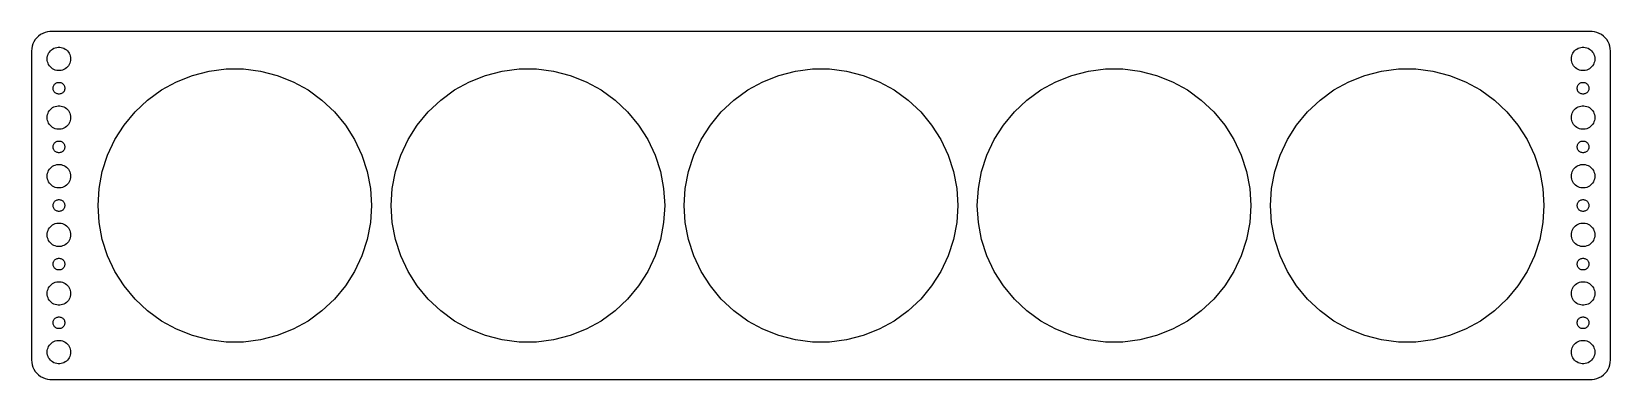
# Model space of a CAD drawing. Header units: metres. Extents: x -202 to 202, y 55 to 143.
import ezdxf

# ---------------------------------------------------------------- set-up
doc = ezdxf.new("R2010")
doc.units = ezdxf.units.M

msp = doc.modelspace()

# ---------------------------------------------------------------- linework, layer by layer
for p, q in [((-201.045, 141.439), (-201.382, 140.909)), ((-200.645, 141.923), (-201.045, 141.439)), ((-200.187, 142.353), (-200.645, 141.923)), ((-199.679, 142.722), (-200.187, 142.353)), ((-199.129, 143.024), (-199.679, 142.722)), ((-198.545, 143.255), (-199.129, 143.024)), ((-197.937, 143.411), (-198.545, 143.255)), ((-197.314, 143.49), (-197.937, 143.411)), ((197.314, 143.49), (-197.314, 143.49)), ((197.937, 143.411), (197.314, 143.49)), ((198.545, 143.255), (197.937, 143.411)), ((199.129, 143.024), (198.545, 143.255)), ((199.679, 142.722), (199.129, 143.024)), ((200.187, 142.353), (199.679, 142.722)), ((200.645, 141.923), (200.187, 142.353)), ((201.045, 141.439), (200.645, 141.923)), ((201.382, 140.909), (201.045, 141.439)), ((-201.961, 139.127), (-202, 138.5)), ((-202, 138.5), (-202, 59.5)), ((-201.843, 139.743), (-201.961, 139.127)), ((-201.649, 140.341), (-201.843, 139.743)), ((-201.382, 140.909), (-201.649, 140.341)), ((-197.906, 137.246), (-197.789, 137.604)), ((-197.789, 137.604), (-197.629, 137.945)), ((-197.629, 137.945), (-197.427, 138.263)), ((-197.427, 138.263), (-197.187, 138.554)), ((-197.187, 138.554), (-196.912, 138.812)), ((-196.912, 138.812), (-196.607, 139.033)), ((-196.607, 139.033), (-196.277, 139.214)), ((-196.277, 139.214), (-195.927, 139.353)), ((-195.927, 139.353), (-195.562, 139.447)), ((-195.562, 139.447), (-195.188, 139.494)), ((-195.188, 139.494), (-194.812, 139.494)), ((-194.812, 139.494), (-194.438, 139.447)), ((-194.438, 139.447), (-194.073, 139.353)), ((-194.073, 139.353), (-193.723, 139.214)), ((-193.723, 139.214), (-193.393, 139.033)), ((-193.393, 139.033), (-193.088, 138.812)), ((-193.088, 138.812), (-192.813, 138.554)), ((-192.813, 138.554), (-192.573, 138.263)), ((-192.573, 138.263), (-192.371, 137.945)), ((-192.371, 137.945), (-192.211, 137.604)), ((-192.211, 137.604), (-192.094, 137.246)), ((192.094, 137.246), (192.211, 137.604)), ((192.211, 137.604), (192.371, 137.945)), ((192.371, 137.945), (192.573, 138.263)), ((192.573, 138.263), (192.813, 138.554)), ((192.813, 138.554), (193.088, 138.812)), ((193.088, 138.812), (193.393, 139.033)), ((193.393, 139.033), (193.723, 139.214)), ((193.723, 139.214), (194.073, 139.353)), ((194.073, 139.353), (194.438, 139.447)), ((194.438, 139.447), (194.812, 139.494)), ((194.812, 139.494), (195.188, 139.494)), ((195.188, 139.494), (195.562, 139.447)), ((195.562, 139.447), (195.927, 139.353)), ((195.927, 139.353), (196.277, 139.214)), ((196.277, 139.214), (196.607, 139.033)), ((196.607, 139.033), (196.912, 138.812)), ((196.912, 138.812), (197.187, 138.554)), ((197.187, 138.554), (197.427, 138.263)), ((197.427, 138.263), (197.629, 137.945)), ((197.629, 137.945), (197.789, 137.604)), ((197.789, 137.604), (197.906, 137.246)), ((201.649, 140.341), (201.382, 140.909)), ((201.843, 139.743), (201.649, 140.341)), ((201.961, 139.127), (201.843, 139.743)), ((202, 138.5), (201.961, 139.127)), ((202, 59.5), (202, 138.5)), ((-198, 136.5), (-197.976, 136.876)), ((-197.976, 136.124), (-198, 136.5)), ((-197.976, 136.876), (-197.906, 137.246)), ((-197.906, 135.754), (-197.976, 136.124)), ((-197.789, 135.396), (-197.906, 135.754)), ((-197.629, 135.055), (-197.789, 135.396)), ((-197.427, 134.737), (-197.629, 135.055)), ((-197.187, 134.446), (-197.427, 134.737)), ((-196.912, 134.188), (-197.187, 134.446)), ((-196.607, 133.967), (-196.912, 134.188)), ((-196.277, 133.786), (-196.607, 133.967)), ((-195.927, 133.647), (-196.277, 133.786)), ((-195.562, 133.553), (-195.927, 133.647)), ((-195.188, 133.506), (-195.562, 133.553)), ((-194.812, 133.506), (-195.188, 133.506)), ((-194.438, 133.553), (-194.812, 133.506)), ((-194.073, 133.647), (-194.438, 133.553)), ((-193.723, 133.786), (-194.073, 133.647)), ((-193.393, 133.967), (-193.723, 133.786)), ((-193.088, 134.188), (-193.393, 133.967)), ((-192.813, 134.446), (-193.088, 134.188)), ((-192.573, 134.737), (-192.813, 134.446)), ((-192.371, 135.055), (-192.573, 134.737)), ((-192.211, 135.396), (-192.371, 135.055)), ((-192.094, 135.754), (-192.211, 135.396)), ((-192.094, 137.246), (-192.024, 136.876)), ((-192.024, 136.124), (-192.094, 135.754)), ((-192.024, 136.876), (-192, 136.5)), ((-192, 136.5), (-192.024, 136.124)), ((-160.816, 132.287), (-156.558, 133.38)), ((-156.558, 133.38), (-152.198, 133.931)), ((-152.198, 133.931), (-147.802, 133.931)), ((-147.802, 133.931), (-143.442, 133.38)), ((-143.442, 133.38), (-139.184, 132.287)), ((-85.8156, 132.287), (-81.5583, 133.38)), ((-81.5583, 133.38), (-77.1977, 133.931)), ((-77.1977, 133.931), (-72.8023, 133.931)), ((-72.8023, 133.931), (-68.4417, 133.38)), ((-68.4417, 133.38), (-64.1844, 132.287)), ((-10.8156, 132.287), (-6.5583, 133.38)), ((-6.5583, 133.38), (-2.1977, 133.931)), ((-2.1977, 133.931), (2.1977, 133.931)), ((2.1977, 133.931), (6.5583, 133.38)), ((6.5583, 133.38), (10.8156, 132.287)), ((64.1844, 132.287), (68.4417, 133.38)), ((68.4417, 133.38), (72.8023, 133.931)), ((72.8023, 133.931), (77.1977, 133.931)), ((77.1977, 133.931), (81.5583, 133.38)), ((81.5583, 133.38), (85.8156, 132.287)), ((139.184, 132.287), (143.442, 133.38)), ((143.442, 133.38), (147.802, 133.931)), ((147.802, 133.931), (152.198, 133.931)), ((152.198, 133.931), (156.558, 133.38)), ((156.558, 133.38), (160.816, 132.287)), ((192, 136.5), (192.024, 136.876)), ((192.024, 136.124), (192, 136.5)), ((192.024, 136.876), (192.094, 137.246)), ((192.094, 135.754), (192.024, 136.124)), ((192.211, 135.396), (192.094, 135.754)), ((192.371, 135.055), (192.211, 135.396)), ((192.573, 134.737), (192.371, 135.055)), ((192.813, 134.446), (192.573, 134.737)), ((193.088, 134.188), (192.813, 134.446)), ((193.393, 133.967), (193.088, 134.188)), ((193.723, 133.786), (193.393, 133.967)), ((194.073, 133.647), (193.723, 133.786)), ((194.438, 133.553), (194.073, 133.647)), ((194.812, 133.506), (194.438, 133.553)), ((195.188, 133.506), (194.812, 133.506)), ((195.562, 133.553), (195.188, 133.506)), ((195.927, 133.647), (195.562, 133.553)), ((196.277, 133.786), (195.927, 133.647)), ((196.607, 133.967), (196.277, 133.786)), ((196.912, 134.188), (196.607, 133.967)), ((197.187, 134.446), (196.912, 134.188)), ((197.427, 134.737), (197.187, 134.446)), ((197.629, 135.055), (197.427, 134.737)), ((197.789, 135.396), (197.629, 135.055)), ((197.906, 135.754), (197.789, 135.396)), ((197.906, 137.246), (197.976, 136.876)), ((197.976, 136.124), (197.906, 135.754)), ((197.976, 136.876), (198, 136.5)), ((198, 136.5), (197.976, 136.124)), ((-196.488, 129.188), (-196.453, 129.373)), ((-196.453, 129.373), (-196.395, 129.552)), ((-196.395, 129.552), (-196.314, 129.723)), ((-196.314, 129.723), (-196.214, 129.882)), ((-196.214, 129.882), (-196.093, 130.027)), ((-196.093, 130.027), (-195.956, 130.156)), ((-195.956, 130.156), (-195.804, 130.266)), ((-195.804, 130.266), (-195.639, 130.357)), ((-195.639, 130.357), (-195.464, 130.427)), ((-195.464, 130.427), (-195.281, 130.473)), ((-195.281, 130.473), (-195.094, 130.497)), ((-195.094, 130.497), (-194.906, 130.497)), ((-194.906, 130.497), (-194.719, 130.473)), ((-194.719, 130.473), (-194.536, 130.427)), ((-194.536, 130.427), (-194.361, 130.357)), ((-194.361, 130.357), (-194.196, 130.266)), ((-194.196, 130.266), (-194.044, 130.156)), ((-194.044, 130.156), (-193.907, 130.027)), ((-193.907, 130.027), (-193.786, 129.882)), ((-193.786, 129.882), (-193.686, 129.723)), ((-193.686, 129.723), (-193.605, 129.552)), ((-193.605, 129.552), (-193.547, 129.373)), ((-193.547, 129.373), (-193.512, 129.188)), ((-168.754, 128.551), (-164.902, 130.669)), ((-164.902, 130.669), (-160.816, 132.287)), ((-139.184, 132.287), (-135.098, 130.669)), ((-135.098, 130.669), (-131.246, 128.551)), ((-93.7539, 128.551), (-89.9023, 130.669)), ((-89.9023, 130.669), (-85.8156, 132.287)), ((-64.1844, 132.287), (-60.0977, 130.669)), ((-60.0977, 130.669), (-56.2461, 128.551)), ((-18.7539, 128.551), (-14.9023, 130.669)), ((-14.9023, 130.669), (-10.8156, 132.287)), ((10.8156, 132.287), (14.9023, 130.669)), ((14.9023, 130.669), (18.7539, 128.551)), ((56.2461, 128.551), (60.0977, 130.669)), ((60.0977, 130.669), (64.1844, 132.287)), ((85.8156, 132.287), (89.9023, 130.669)), ((89.9023, 130.669), (93.7539, 128.551)), ((131.246, 128.551), (135.098, 130.669)), ((135.098, 130.669), (139.184, 132.287)), ((160.816, 132.287), (164.902, 130.669)), ((164.902, 130.669), (168.754, 128.551)), ((193.512, 129.188), (193.547, 129.373)), ((193.547, 129.373), (193.605, 129.552)), ((193.605, 129.552), (193.686, 129.723)), ((193.686, 129.723), (193.786, 129.882)), ((193.786, 129.882), (193.907, 130.027)), ((193.907, 130.027), (194.044, 130.156)), ((194.044, 130.156), (194.196, 130.266)), ((194.196, 130.266), (194.361, 130.357)), ((194.361, 130.357), (194.536, 130.427)), ((194.536, 130.427), (194.719, 130.473)), ((194.719, 130.473), (194.906, 130.497)), ((194.906, 130.497), (195.094, 130.497)), ((195.094, 130.497), (195.281, 130.473)), ((195.281, 130.473), (195.464, 130.427)), ((195.464, 130.427), (195.639, 130.357)), ((195.639, 130.357), (195.804, 130.266)), ((195.804, 130.266), (195.956, 130.156)), ((195.956, 130.156), (196.093, 130.027)), ((196.093, 130.027), (196.214, 129.882)), ((196.214, 129.882), (196.314, 129.723)), ((196.314, 129.723), (196.395, 129.552)), ((196.395, 129.552), (196.453, 129.373)), ((196.453, 129.373), (196.488, 129.188)), ((-196.5, 129), (-196.488, 129.188)), ((-196.488, 128.812), (-196.5, 129)), ((-196.453, 128.627), (-196.488, 128.812)), ((-196.395, 128.448), (-196.453, 128.627)), ((-196.314, 128.277), (-196.395, 128.448)), ((-196.214, 128.118), (-196.314, 128.277)), ((-196.093, 127.973), (-196.214, 128.118)), ((-195.956, 127.844), (-196.093, 127.973)), ((-195.804, 127.734), (-195.956, 127.844)), ((-195.639, 127.643), (-195.804, 127.734)), ((-195.464, 127.573), (-195.639, 127.643)), ((-195.281, 127.527), (-195.464, 127.573)), ((-195.094, 127.503), (-195.281, 127.527)), ((-194.906, 127.503), (-195.094, 127.503)), ((-194.719, 127.527), (-194.906, 127.503)), ((-194.536, 127.573), (-194.719, 127.527)), ((-194.361, 127.643), (-194.536, 127.573)), ((-194.196, 127.734), (-194.361, 127.643)), ((-194.044, 127.844), (-194.196, 127.734)), ((-193.907, 127.973), (-194.044, 127.844)), ((-193.786, 128.118), (-193.907, 127.973)), ((-193.686, 128.277), (-193.786, 128.118)), ((-193.605, 128.448), (-193.686, 128.277)), ((-193.547, 128.627), (-193.605, 128.448)), ((-193.512, 128.812), (-193.547, 128.627)), ((-193.512, 129.188), (-193.5, 129)), ((-193.5, 129), (-193.512, 128.812)), ((-175.514, 122.959), (-172.31, 125.968)), ((-172.31, 125.968), (-168.754, 128.551)), ((-131.246, 128.551), (-127.69, 125.968)), ((-127.69, 125.968), (-124.486, 122.959)), ((-100.514, 122.959), (-97.3098, 125.968)), ((-97.3098, 125.968), (-93.7539, 128.551)), ((-56.2461, 128.551), (-52.6902, 125.968)), ((-52.6902, 125.968), (-49.4861, 122.959)), ((-25.5139, 122.959), (-22.3098, 125.968)), ((-22.3098, 125.968), (-18.7539, 128.551)), ((18.7539, 128.551), (22.3098, 125.968)), ((22.3098, 125.968), (25.5139, 122.959)), ((49.4861, 122.959), (52.6902, 125.968)), ((52.6902, 125.968), (56.2461, 128.551)), ((93.7539, 128.551), (97.3098, 125.968)), ((97.3098, 125.968), (100.514, 122.959)), ((124.486, 122.959), (127.69, 125.968)), ((127.69, 125.968), (131.246, 128.551)), ((168.754, 128.551), (172.31, 125.968)), ((172.31, 125.968), (175.514, 122.959)), ((193.5, 129), (193.512, 129.188)), ((193.512, 128.812), (193.5, 129)), ((193.547, 128.627), (193.512, 128.812)), ((193.605, 128.448), (193.547, 128.627)), ((193.686, 128.277), (193.605, 128.448)), ((193.786, 128.118), (193.686, 128.277)), ((193.907, 127.973), (193.786, 128.118)), ((194.044, 127.844), (193.907, 127.973)), ((194.196, 127.734), (194.044, 127.844)), ((194.361, 127.643), (194.196, 127.734)), ((194.536, 127.573), (194.361, 127.643)), ((194.719, 127.527), (194.536, 127.573)), ((194.906, 127.503), (194.719, 127.527)), ((195.094, 127.503), (194.906, 127.503)), ((195.281, 127.527), (195.094, 127.503)), ((195.464, 127.573), (195.281, 127.527)), ((195.639, 127.643), (195.464, 127.573)), ((195.804, 127.734), (195.639, 127.643)), ((195.956, 127.844), (195.804, 127.734)), ((196.093, 127.973), (195.956, 127.844)), ((196.214, 128.118), (196.093, 127.973)), ((196.314, 128.277), (196.214, 128.118)), ((196.395, 128.448), (196.314, 128.277)), ((196.453, 128.627), (196.395, 128.448)), ((196.488, 128.812), (196.453, 128.627)), ((196.488, 129.188), (196.5, 129)), ((196.5, 129), (196.488, 128.812)), ((-198, 121.5), (-197.976, 121.876)), ((-197.976, 121.124), (-198, 121.5)), ((-197.976, 121.876), (-197.906, 122.246)), ((-197.906, 122.246), (-197.789, 122.604)), ((-197.789, 122.604), (-197.629, 122.945)), ((-197.629, 122.945), (-197.427, 123.263)), ((-197.427, 123.263), (-197.187, 123.554)), ((-197.187, 123.554), (-196.912, 123.812)), ((-196.912, 123.812), (-196.607, 124.033)), ((-196.607, 124.033), (-196.277, 124.214)), ((-196.277, 124.214), (-195.927, 124.353)), ((-195.927, 124.353), (-195.562, 124.447)), ((-195.562, 124.447), (-195.188, 124.494)), ((-195.188, 124.494), (-194.812, 124.494)), ((-194.812, 124.494), (-194.438, 124.447)), ((-194.438, 124.447), (-194.073, 124.353)), ((-194.073, 124.353), (-193.723, 124.214)), ((-193.723, 124.214), (-193.393, 124.033)), ((-193.393, 124.033), (-193.088, 123.812)), ((-193.088, 123.812), (-192.813, 123.554)), ((-192.813, 123.554), (-192.573, 123.263)), ((-192.573, 123.263), (-192.371, 122.945)), ((-192.371, 122.945), (-192.211, 122.604)), ((-192.211, 122.604), (-192.094, 122.246)), ((-192.094, 122.246), (-192.024, 121.876)), ((-192.024, 121.876), (-192, 121.5)), ((-192, 121.5), (-192.024, 121.124)), ((-178.316, 119.572), (-175.514, 122.959)), ((-124.486, 122.959), (-121.684, 119.572)), ((-103.316, 119.572), (-100.514, 122.959)), ((-49.4861, 122.959), (-46.6844, 119.572)), ((-28.3156, 119.572), (-25.5139, 122.959)), ((25.5139, 122.959), (28.3156, 119.572)), ((46.6844, 119.572), (49.4861, 122.959)), ((100.514, 122.959), (103.316, 119.572)), ((121.684, 119.572), (124.486, 122.959)), ((175.514, 122.959), (178.316, 119.572)), ((192, 121.5), (192.024, 121.876)), ((192.024, 121.124), (192, 121.5)), ((192.024, 121.876), (192.094, 122.246)), ((192.094, 122.246), (192.211, 122.604)), ((192.211, 122.604), (192.371, 122.945)), ((192.371, 122.945), (192.573, 123.263)), ((192.573, 123.263), (192.813, 123.554)), ((192.813, 123.554), (193.088, 123.812)), ((193.088, 123.812), (193.393, 124.033)), ((193.393, 124.033), (193.723, 124.214)), ((193.723, 124.214), (194.073, 124.353)), ((194.073, 124.353), (194.438, 124.447)), ((194.438, 124.447), (194.812, 124.494)), ((194.812, 124.494), (195.188, 124.494)), ((195.188, 124.494), (195.562, 124.447)), ((195.562, 124.447), (195.927, 124.353)), ((195.927, 124.353), (196.277, 124.214)), ((196.277, 124.214), (196.607, 124.033)), ((196.607, 124.033), (196.912, 123.812)), ((196.912, 123.812), (197.187, 123.554)), ((197.187, 123.554), (197.427, 123.263)), ((197.427, 123.263), (197.629, 122.945)), ((197.629, 122.945), (197.789, 122.604)), ((197.789, 122.604), (197.906, 122.246)), ((197.906, 122.246), (197.976, 121.876)), ((197.976, 121.876), (198, 121.5)), ((198, 121.5), (197.976, 121.124)), ((-197.906, 120.754), (-197.976, 121.124)), ((-197.789, 120.396), (-197.906, 120.754)), ((-197.629, 120.055), (-197.789, 120.396)), ((-197.427, 119.737), (-197.629, 120.055)), ((-197.187, 119.446), (-197.427, 119.737)), ((-196.912, 119.188), (-197.187, 119.446)), ((-196.607, 118.967), (-196.912, 119.188)), ((-196.277, 118.786), (-196.607, 118.967)), ((-195.927, 118.647), (-196.277, 118.786)), ((-195.562, 118.553), (-195.927, 118.647)), ((-195.188, 118.506), (-195.562, 118.553)), ((-194.812, 118.506), (-195.188, 118.506)), ((-194.438, 118.553), (-194.812, 118.506)), ((-194.073, 118.647), (-194.438, 118.553)), ((-193.723, 118.786), (-194.073, 118.647)), ((-193.393, 118.967), (-193.723, 118.786)), ((-193.088, 119.188), (-193.393, 118.967)), ((-192.813, 119.446), (-193.088, 119.188)), ((-192.573, 119.737), (-192.813, 119.446)), ((-192.371, 120.055), (-192.573, 119.737)), ((-192.211, 120.396), (-192.371, 120.055)), ((-192.094, 120.754), (-192.211, 120.396)), ((-192.024, 121.124), (-192.094, 120.754)), ((-180.671, 115.861), (-178.316, 119.572)), ((-121.684, 119.572), (-119.329, 115.861)), ((-105.671, 115.861), (-103.316, 119.572)), ((-46.6844, 119.572), (-44.3293, 115.861)), ((-30.6707, 115.861), (-28.3156, 119.572)), ((28.3156, 119.572), (30.6707, 115.861)), ((44.3293, 115.861), (46.6844, 119.572)), ((103.316, 119.572), (105.671, 115.861)), ((119.329, 115.861), (121.684, 119.572)), ((178.316, 119.572), (180.671, 115.861)), ((192.094, 120.754), (192.024, 121.124)), ((192.211, 120.396), (192.094, 120.754)), ((192.371, 120.055), (192.211, 120.396)), ((192.573, 119.737), (192.371, 120.055)), ((192.813, 119.446), (192.573, 119.737)), ((193.088, 119.188), (192.813, 119.446)), ((193.393, 118.967), (193.088, 119.188)), ((193.723, 118.786), (193.393, 118.967)), ((194.073, 118.647), (193.723, 118.786)), ((194.438, 118.553), (194.073, 118.647)), ((194.812, 118.506), (194.438, 118.553)), ((195.188, 118.506), (194.812, 118.506)), ((195.562, 118.553), (195.188, 118.506)), ((195.927, 118.647), (195.562, 118.553)), ((196.277, 118.786), (195.927, 118.647)), ((196.607, 118.967), (196.277, 118.786)), ((196.912, 119.188), (196.607, 118.967)), ((197.187, 119.446), (196.912, 119.188)), ((197.427, 119.737), (197.187, 119.446)), ((197.629, 120.055), (197.427, 119.737)), ((197.789, 120.396), (197.629, 120.055)), ((197.906, 120.754), (197.789, 120.396)), ((197.976, 121.124), (197.906, 120.754)), ((-196.5, 114), (-196.488, 114.188)), ((-196.488, 113.812), (-196.5, 114)), ((-196.488, 114.188), (-196.453, 114.373)), ((-196.453, 113.627), (-196.488, 113.812)), ((-196.453, 114.373), (-196.395, 114.552)), ((-196.395, 113.448), (-196.453, 113.627)), ((-196.395, 114.552), (-196.314, 114.723)), ((-196.314, 113.277), (-196.395, 113.448)), ((-196.314, 114.723), (-196.214, 114.882)), ((-196.214, 113.118), (-196.314, 113.277)), ((-196.214, 114.882), (-196.093, 115.027)), ((-196.093, 115.027), (-195.956, 115.156)), ((-195.956, 115.156), (-195.804, 115.266)), ((-195.804, 115.266), (-195.639, 115.357)), ((-195.639, 115.357), (-195.464, 115.427)), ((-195.464, 115.427), (-195.281, 115.473)), ((-195.281, 115.473), (-195.094, 115.497)), ((-195.094, 115.497), (-194.906, 115.497)), ((-194.906, 115.497), (-194.719, 115.473)), ((-194.719, 115.473), (-194.536, 115.427)), ((-194.536, 115.427), (-194.361, 115.357)), ((-194.361, 115.357), (-194.196, 115.266)), ((-194.196, 115.266), (-194.044, 115.156)), ((-194.044, 115.156), (-193.907, 115.027)), ((-193.907, 115.027), (-193.786, 114.882)), ((-193.786, 114.882), (-193.686, 114.723)), ((-193.686, 113.277), (-193.786, 113.118)), ((-193.686, 114.723), (-193.605, 114.552)), ((-193.605, 113.448), (-193.686, 113.277)), ((-193.605, 114.552), (-193.547, 114.373)), ((-193.547, 113.627), (-193.605, 113.448)), ((-193.547, 114.373), (-193.512, 114.188)), ((-193.512, 113.812), (-193.547, 113.627)), ((-193.512, 114.188), (-193.5, 114)), ((-193.5, 114), (-193.512, 113.812)), ((-182.542, 111.884), (-180.671, 115.861)), ((-119.329, 115.861), (-117.458, 111.884)), ((-107.542, 111.884), (-105.671, 115.861)), ((-44.3293, 115.861), (-42.4578, 111.884)), ((-32.5422, 111.884), (-30.6707, 115.861)), ((30.6707, 115.861), (32.5422, 111.884)), ((42.4578, 111.884), (44.3293, 115.861)), ((105.671, 115.861), (107.542, 111.884)), ((117.458, 111.884), (119.329, 115.861)), ((180.671, 115.861), (182.542, 111.884)), ((193.5, 114), (193.512, 114.188)), ((193.512, 113.812), (193.5, 114)), ((193.512, 114.188), (193.547, 114.373)), ((193.547, 113.627), (193.512, 113.812)), ((193.547, 114.373), (193.605, 114.552)), ((193.605, 113.448), (193.547, 113.627)), ((193.605, 114.552), (193.686, 114.723)), ((193.686, 113.277), (193.605, 113.448)), ((193.686, 114.723), (193.786, 114.882)), ((193.786, 113.118), (193.686, 113.277)), ((193.786, 114.882), (193.907, 115.027)), ((193.907, 115.027), (194.044, 115.156)), ((194.044, 115.156), (194.196, 115.266)), ((194.196, 115.266), (194.361, 115.357)), ((194.361, 115.357), (194.536, 115.427)), ((194.536, 115.427), (194.719, 115.473)), ((194.719, 115.473), (194.906, 115.497)), ((194.906, 115.497), (195.094, 115.497)), ((195.094, 115.497), (195.281, 115.473)), ((195.281, 115.473), (195.464, 115.427)), ((195.464, 115.427), (195.639, 115.357)), ((195.639, 115.357), (195.804, 115.266)), ((195.804, 115.266), (195.956, 115.156)), ((195.956, 115.156), (196.093, 115.027)), ((196.093, 115.027), (196.214, 114.882)), ((196.214, 114.882), (196.314, 114.723)), ((196.314, 113.277), (196.214, 113.118)), ((196.314, 114.723), (196.395, 114.552)), ((196.395, 113.448), (196.314, 113.277)), ((196.395, 114.552), (196.453, 114.373)), ((196.453, 113.627), (196.395, 113.448)), ((196.453, 114.373), (196.488, 114.188)), ((196.488, 113.812), (196.453, 113.627)), ((196.488, 114.188), (196.5, 114)), ((196.5, 114), (196.488, 113.812)), ((-196.607, 109.033), (-196.277, 109.214)), ((-196.277, 109.214), (-195.927, 109.353)), ((-196.093, 112.973), (-196.214, 113.118)), ((-195.956, 112.844), (-196.093, 112.973)), ((-195.804, 112.734), (-195.956, 112.844)), ((-195.927, 109.353), (-195.562, 109.447)), ((-195.639, 112.643), (-195.804, 112.734)), ((-195.464, 112.573), (-195.639, 112.643)), ((-195.562, 109.447), (-195.188, 109.494)), ((-195.281, 112.527), (-195.464, 112.573)), ((-195.094, 112.503), (-195.281, 112.527)), ((-195.188, 109.494), (-194.812, 109.494)), ((-194.906, 112.503), (-195.094, 112.503)), ((-194.719, 112.527), (-194.906, 112.503)), ((-194.812, 109.494), (-194.438, 109.447)), ((-194.536, 112.573), (-194.719, 112.527)), ((-194.361, 112.643), (-194.536, 112.573)), ((-194.438, 109.447), (-194.073, 109.353)), ((-194.196, 112.734), (-194.361, 112.643)), ((-194.044, 112.844), (-194.196, 112.734)), ((-194.073, 109.353), (-193.723, 109.214)), ((-193.907, 112.973), (-194.044, 112.844)), ((-193.786, 113.118), (-193.907, 112.973)), ((-193.723, 109.214), (-193.393, 109.033)), ((-183.9, 107.704), (-182.542, 111.884)), ((-117.458, 111.884), (-116.1, 107.704)), ((-108.9, 107.704), (-107.542, 111.884)), ((-42.4578, 111.884), (-41.0996, 107.704)), ((-33.9004, 107.704), (-32.5422, 111.884)), ((32.5422, 111.884), (33.9004, 107.704)), ((41.0996, 107.704), (42.4578, 111.884)), ((107.542, 111.884), (108.9, 107.704)), ((116.1, 107.704), (117.458, 111.884)), ((182.542, 111.884), (183.9, 107.704)), ((193.393, 109.033), (193.723, 109.214)), ((193.723, 109.214), (194.073, 109.353)), ((193.907, 112.973), (193.786, 113.118)), ((194.044, 112.844), (193.907, 112.973)), ((194.196, 112.734), (194.044, 112.844)), ((194.073, 109.353), (194.438, 109.447)), ((194.361, 112.643), (194.196, 112.734)), ((194.536, 112.573), (194.361, 112.643)), ((194.438, 109.447), (194.812, 109.494)), ((194.719, 112.527), (194.536, 112.573)), ((194.906, 112.503), (194.719, 112.527)), ((194.812, 109.494), (195.188, 109.494)), ((195.094, 112.503), (194.906, 112.503)), ((195.281, 112.527), (195.094, 112.503)), ((195.188, 109.494), (195.562, 109.447)), ((195.464, 112.573), (195.281, 112.527)), ((195.639, 112.643), (195.464, 112.573)), ((195.562, 109.447), (195.927, 109.353)), ((195.804, 112.734), (195.639, 112.643)), ((195.956, 112.844), (195.804, 112.734)), ((195.927, 109.353), (196.277, 109.214)), ((196.093, 112.973), (195.956, 112.844)), ((196.214, 113.118), (196.093, 112.973)), ((196.277, 109.214), (196.607, 109.033)), ((-198, 106.5), (-197.976, 106.876)), ((-197.976, 106.124), (-198, 106.5)), ((-197.976, 106.876), (-197.906, 107.246)), ((-197.906, 105.754), (-197.976, 106.124)), ((-197.906, 107.246), (-197.789, 107.604)), ((-197.789, 105.396), (-197.906, 105.754)), ((-197.789, 107.604), (-197.629, 107.945)), ((-197.629, 105.055), (-197.789, 105.396)), ((-197.629, 107.945), (-197.427, 108.263)), ((-197.427, 104.737), (-197.629, 105.055)), ((-197.427, 108.263), (-197.187, 108.554)), ((-197.187, 108.554), (-196.912, 108.812)), ((-196.912, 108.812), (-196.607, 109.033)), ((-193.393, 109.033), (-193.088, 108.812)), ((-193.088, 108.812), (-192.813, 108.554)), ((-192.813, 108.554), (-192.573, 108.263)), ((-192.573, 108.263), (-192.371, 107.945)), ((-192.371, 105.055), (-192.573, 104.737)), ((-192.371, 107.945), (-192.211, 107.604)), ((-192.211, 105.396), (-192.371, 105.055)), ((-192.211, 107.604), (-192.094, 107.246)), ((-192.094, 105.754), (-192.211, 105.396)), ((-192.094, 107.246), (-192.024, 106.876)), ((-192.024, 106.124), (-192.094, 105.754)), ((-192.024, 106.876), (-192, 106.5)), ((-192, 106.5), (-192.024, 106.124)), ((-184.724, 103.387), (-183.9, 107.704)), ((-116.1, 107.704), (-115.276, 103.387)), ((-109.724, 103.387), (-108.9, 107.704)), ((-41.0996, 107.704), (-40.276, 103.387)), ((-34.724, 103.387), (-33.9004, 107.704)), ((33.9004, 107.704), (34.724, 103.387)), ((40.276, 103.387), (41.0996, 107.704)), ((108.9, 107.704), (109.724, 103.387)), ((115.276, 103.387), (116.1, 107.704)), ((183.9, 107.704), (184.724, 103.387)), ((192, 106.5), (192.024, 106.876)), ((192.024, 106.124), (192, 106.5)), ((192.024, 106.876), (192.094, 107.246)), ((192.094, 105.754), (192.024, 106.124)), ((192.094, 107.246), (192.211, 107.604)), ((192.211, 105.396), (192.094, 105.754)), ((192.211, 107.604), (192.371, 107.945)), ((192.371, 105.055), (192.211, 105.396)), ((192.371, 107.945), (192.573, 108.263)), ((192.573, 104.737), (192.371, 105.055)), ((192.573, 108.263), (192.813, 108.554)), ((192.813, 108.554), (193.088, 108.812)), ((193.088, 108.812), (193.393, 109.033)), ((196.607, 109.033), (196.912, 108.812)), ((196.912, 108.812), (197.187, 108.554)), ((197.187, 108.554), (197.427, 108.263)), ((197.427, 108.263), (197.629, 107.945)), ((197.629, 105.055), (197.427, 104.737)), ((197.629, 107.945), (197.789, 107.604)), ((197.789, 105.396), (197.629, 105.055)), ((197.789, 107.604), (197.906, 107.246)), ((197.906, 105.754), (197.789, 105.396)), ((197.906, 107.246), (197.976, 106.876)), ((197.976, 106.124), (197.906, 105.754)), ((197.976, 106.876), (198, 106.5)), ((198, 106.5), (197.976, 106.124)), ((-197.187, 104.446), (-197.427, 104.737)), ((-196.912, 104.188), (-197.187, 104.446)), ((-196.607, 103.967), (-196.912, 104.188)), ((-196.277, 103.786), (-196.607, 103.967)), ((-195.927, 103.647), (-196.277, 103.786)), ((-195.562, 103.553), (-195.927, 103.647)), ((-195.188, 103.506), (-195.562, 103.553)), ((-194.812, 103.506), (-195.188, 103.506)), ((-194.438, 103.553), (-194.812, 103.506)), ((-194.073, 103.647), (-194.438, 103.553)), ((-193.723, 103.786), (-194.073, 103.647)), ((-193.393, 103.967), (-193.723, 103.786)), ((-193.088, 104.188), (-193.393, 103.967)), ((-192.813, 104.446), (-193.088, 104.188)), ((-192.573, 104.737), (-192.813, 104.446)), ((-185, 99), (-184.724, 103.387)), ((-115.276, 103.387), (-115, 99)), ((-110, 99), (-109.724, 103.387)), ((-40.276, 103.387), (-40, 99)), ((-35, 99), (-34.724, 103.387)), ((34.724, 103.387), (35, 99)), ((40, 99), (40.276, 103.387)), ((109.724, 103.387), (110, 99)), ((115, 99), (115.276, 103.387)), ((184.724, 103.387), (185, 99)), ((192.813, 104.446), (192.573, 104.737)), ((193.088, 104.188), (192.813, 104.446)), ((193.393, 103.967), (193.088, 104.188)), ((193.723, 103.786), (193.393, 103.967)), ((194.073, 103.647), (193.723, 103.786)), ((194.438, 103.553), (194.073, 103.647)), ((194.812, 103.506), (194.438, 103.553)), ((195.188, 103.506), (194.812, 103.506)), ((195.562, 103.553), (195.188, 103.506)), ((195.927, 103.647), (195.562, 103.553)), ((196.277, 103.786), (195.927, 103.647)), ((196.607, 103.967), (196.277, 103.786)), ((196.912, 104.188), (196.607, 103.967)), ((197.187, 104.446), (196.912, 104.188)), ((197.427, 104.737), (197.187, 104.446)), ((-196.5, 99), (-196.488, 99.188)), ((-196.488, 98.812), (-196.5, 99)), ((-196.488, 99.188), (-196.453, 99.373)), ((-196.453, 98.627), (-196.488, 98.812)), ((-196.453, 99.373), (-196.395, 99.5522)), ((-196.395, 98.4478), (-196.453, 98.627)), ((-196.395, 99.5522), (-196.314, 99.7226)), ((-196.314, 98.2774), (-196.395, 98.4478)), ((-196.314, 99.7226), (-196.214, 99.8817)), ((-196.214, 98.1183), (-196.314, 98.2774)), ((-196.214, 99.8817), (-196.093, 100.027)), ((-196.093, 97.9732), (-196.214, 98.1183)), ((-196.093, 100.027), (-195.956, 100.156)), ((-195.956, 97.8442), (-196.093, 97.9732)), ((-195.956, 100.156), (-195.804, 100.266)), ((-195.804, 97.7335), (-195.956, 97.8442)), ((-195.804, 100.266), (-195.639, 100.357)), ((-195.639, 97.6428), (-195.804, 97.7335)), ((-195.639, 100.357), (-195.464, 100.427)), ((-195.464, 97.5734), (-195.639, 97.6428)), ((-195.464, 100.427), (-195.281, 100.473)), ((-195.281, 97.5266), (-195.464, 97.5734)), ((-195.281, 100.473), (-195.094, 100.497)), ((-195.094, 97.503), (-195.281, 97.5266)), ((-195.094, 100.497), (-194.906, 100.497)), ((-194.906, 97.503), (-195.094, 97.503)), ((-194.906, 100.497), (-194.719, 100.473)), ((-194.719, 97.5266), (-194.906, 97.503)), ((-194.719, 100.473), (-194.536, 100.427)), ((-194.536, 97.5734), (-194.719, 97.5266)), ((-194.536, 100.427), (-194.361, 100.357)), ((-194.361, 97.6428), (-194.536, 97.5734)), ((-194.361, 100.357), (-194.196, 100.266)), ((-194.196, 97.7335), (-194.361, 97.6428)), ((-194.196, 100.266), (-194.044, 100.156)), ((-194.044, 97.8442), (-194.196, 97.7335)), ((-194.044, 100.156), (-193.907, 100.027)), ((-193.907, 97.9732), (-194.044, 97.8442)), ((-193.907, 100.027), (-193.786, 99.8817)), ((-193.786, 98.1183), (-193.907, 97.9732)), ((-193.786, 99.8817), (-193.686, 99.7226)), ((-193.686, 98.2774), (-193.786, 98.1183)), ((-193.686, 99.7226), (-193.605, 99.5522)), ((-193.605, 98.4478), (-193.686, 98.2774)), ((-193.605, 99.5522), (-193.547, 99.373)), ((-193.547, 98.627), (-193.605, 98.4478)), ((-193.547, 99.373), (-193.512, 99.188)), ((-193.512, 98.812), (-193.547, 98.627)), ((-193.512, 99.188), (-193.5, 99)), ((-193.5, 99), (-193.512, 98.812)), ((-184.724, 94.6133), (-185, 99)), ((-115, 99), (-115.276, 94.6133)), ((-109.724, 94.6133), (-110, 99)), ((-40, 99), (-40.276, 94.6133)), ((-34.724, 94.6133), (-35, 99)), ((35, 99), (34.724, 94.6133)), ((40.276, 94.6133), (40, 99)), ((110, 99), (109.724, 94.6133)), ((115.276, 94.6133), (115, 99)), ((185, 99), (184.724, 94.6133)), ((193.5, 99), (193.512, 99.188)), ((193.512, 98.812), (193.5, 99)), ((193.512, 99.188), (193.547, 99.373)), ((193.547, 98.627), (193.512, 98.812)), ((193.547, 99.373), (193.605, 99.5522)), ((193.605, 98.4478), (193.547, 98.627)), ((193.605, 99.5522), (193.686, 99.7226)), ((193.686, 98.2774), (193.605, 98.4478)), ((193.686, 99.7226), (193.786, 99.8817)), ((193.786, 98.1183), (193.686, 98.2774)), ((193.786, 99.8817), (193.907, 100.027)), ((193.907, 97.9732), (193.786, 98.1183)), ((193.907, 100.027), (194.044, 100.156)), ((194.044, 97.8442), (193.907, 97.9732)), ((194.044, 100.156), (194.196, 100.266)), ((194.196, 97.7335), (194.044, 97.8442)), ((194.196, 100.266), (194.361, 100.357)), ((194.361, 97.6428), (194.196, 97.7335)), ((194.361, 100.357), (194.536, 100.427)), ((194.536, 97.5734), (194.361, 97.6428)), ((194.536, 100.427), (194.719, 100.473)), ((194.719, 97.5266), (194.536, 97.5734)), ((194.719, 100.473), (194.906, 100.497)), ((194.906, 97.503), (194.719, 97.5266)), ((194.906, 100.497), (195.094, 100.497)), ((195.094, 97.503), (194.906, 97.503)), ((195.094, 100.497), (195.281, 100.473)), ((195.281, 97.5266), (195.094, 97.503)), ((195.281, 100.473), (195.464, 100.427)), ((195.464, 97.5734), (195.281, 97.5266)), ((195.464, 100.427), (195.639, 100.357)), ((195.639, 97.6428), (195.464, 97.5734)), ((195.639, 100.357), (195.804, 100.266)), ((195.804, 97.7335), (195.639, 97.6428)), ((195.804, 100.266), (195.956, 100.156)), ((195.956, 97.8442), (195.804, 97.7335)), ((195.956, 100.156), (196.093, 100.027)), ((196.093, 97.9732), (195.956, 97.8442)), ((196.093, 100.027), (196.214, 99.8817)), ((196.214, 98.1183), (196.093, 97.9732)), ((196.214, 99.8817), (196.314, 99.7226)), ((196.314, 98.2774), (196.214, 98.1183)), ((196.314, 99.7226), (196.395, 99.5522)), ((196.395, 98.4478), (196.314, 98.2774)), ((196.395, 99.5522), (196.453, 99.373)), ((196.453, 98.627), (196.395, 98.4478)), ((196.453, 99.373), (196.488, 99.188)), ((196.488, 98.812), (196.453, 98.627)), ((196.488, 99.188), (196.5, 99)), ((196.5, 99), (196.488, 98.812)), ((-197.789, 92.6044), (-197.629, 92.9453)), ((-197.629, 92.9453), (-197.427, 93.2634)), ((-197.427, 93.2634), (-197.187, 93.5536)), ((-197.187, 93.5536), (-196.912, 93.8116)), ((-196.912, 93.8116), (-196.607, 94.033)), ((-196.607, 94.033), (-196.277, 94.2145)), ((-196.277, 94.2145), (-195.927, 94.3532)), ((-195.927, 94.3532), (-195.562, 94.4469)), ((-195.562, 94.4469), (-195.188, 94.4941)), ((-195.188, 94.4941), (-194.812, 94.4941)), ((-194.812, 94.4941), (-194.438, 94.4469)), ((-194.438, 94.4469), (-194.073, 94.3532)), ((-194.073, 94.3532), (-193.723, 94.2145)), ((-193.723, 94.2145), (-193.393, 94.033)), ((-193.393, 94.033), (-193.088, 93.8116)), ((-193.088, 93.8116), (-192.813, 93.5536)), ((-192.813, 93.5536), (-192.573, 93.2634)), ((-192.573, 93.2634), (-192.371, 92.9453)), ((-192.371, 92.9453), (-192.211, 92.6044)), ((-183.9, 90.2959), (-184.724, 94.6133)), ((-115.276, 94.6133), (-116.1, 90.2959)), ((-108.9, 90.2959), (-109.724, 94.6133)), ((-40.276, 94.6133), (-41.0996, 90.2959)), ((-33.9004, 90.2959), (-34.724, 94.6133)), ((34.724, 94.6133), (33.9004, 90.2959)), ((41.0996, 90.2959), (40.276, 94.6133)), ((109.724, 94.6133), (108.9, 90.2959)), ((116.1, 90.2959), (115.276, 94.6133)), ((184.724, 94.6133), (183.9, 90.2959)), ((192.211, 92.6044), (192.371, 92.9453)), ((192.371, 92.9453), (192.573, 93.2634)), ((192.573, 93.2634), (192.813, 93.5536)), ((192.813, 93.5536), (193.088, 93.8116)), ((193.088, 93.8116), (193.393, 94.033)), ((193.393, 94.033), (193.723, 94.2145)), ((193.723, 94.2145), (194.073, 94.3532)), ((194.073, 94.3532), (194.438, 94.4469)), ((194.438, 94.4469), (194.812, 94.4941)), ((194.812, 94.4941), (195.188, 94.4941)), ((195.188, 94.4941), (195.562, 94.4469)), ((195.562, 94.4469), (195.927, 94.3532)), ((195.927, 94.3532), (196.277, 94.2145)), ((196.277, 94.2145), (196.607, 94.033)), ((196.607, 94.033), (196.912, 93.8116)), ((196.912, 93.8116), (197.187, 93.5536)), ((197.187, 93.5536), (197.427, 93.2634)), ((197.427, 93.2634), (197.629, 92.9453)), ((197.629, 92.9453), (197.789, 92.6044)), ((-198, 91.5), (-197.976, 91.876)), ((-197.976, 91.124), (-198, 91.5)), ((-197.976, 91.876), (-197.906, 92.2461)), ((-197.906, 90.7539), (-197.976, 91.124)), ((-197.906, 92.2461), (-197.789, 92.6044)), ((-197.789, 90.3956), (-197.906, 90.7539)), ((-197.629, 90.0547), (-197.789, 90.3956)), ((-197.427, 89.7366), (-197.629, 90.0547)), ((-197.187, 89.4464), (-197.427, 89.7366)), ((-196.912, 89.1885), (-197.187, 89.4464)), ((-196.607, 88.967), (-196.912, 89.1885)), ((-196.277, 88.7855), (-196.607, 88.967)), ((-193.393, 88.967), (-193.723, 88.7855)), ((-193.088, 89.1885), (-193.393, 88.967)), ((-192.813, 89.4464), (-193.088, 89.1885)), ((-192.573, 89.7366), (-192.813, 89.4464)), ((-192.371, 90.0547), (-192.573, 89.7366)), ((-192.211, 90.3956), (-192.371, 90.0547)), ((-192.211, 92.6044), (-192.094, 92.2461)), ((-192.094, 90.7539), (-192.211, 90.3956)), ((-192.094, 92.2461), (-192.024, 91.876)), ((-192.024, 91.124), (-192.094, 90.7539)), ((-192.024, 91.876), (-192, 91.5)), ((-192, 91.5), (-192.024, 91.124)), ((-182.542, 86.1156), (-183.9, 90.2959)), ((-116.1, 90.2959), (-117.458, 86.1156)), ((-107.542, 86.1156), (-108.9, 90.2959)), ((-41.0996, 90.2959), (-42.4578, 86.1156)), ((-32.5422, 86.1156), (-33.9004, 90.2959)), ((33.9004, 90.2959), (32.5422, 86.1156)), ((42.4578, 86.1156), (41.0996, 90.2959)), ((108.9, 90.2959), (107.542, 86.1156)), ((117.458, 86.1156), (116.1, 90.2959)), ((183.9, 90.2959), (182.542, 86.1156)), ((192, 91.5), (192.024, 91.876)), ((192.024, 91.124), (192, 91.5)), ((192.024, 91.876), (192.094, 92.2461)), ((192.094, 90.7539), (192.024, 91.124)), ((192.094, 92.2461), (192.211, 92.6044)), ((192.211, 90.3956), (192.094, 90.7539)), ((192.371, 90.0547), (192.211, 90.3956)), ((192.573, 89.7366), (192.371, 90.0547)), ((192.813, 89.4464), (192.573, 89.7366)), ((193.088, 89.1885), (192.813, 89.4464)), ((193.393, 88.967), (193.088, 89.1885)), ((193.723, 88.7855), (193.393, 88.967)), ((196.607, 88.967), (196.277, 88.7855)), ((196.912, 89.1885), (196.607, 88.967)), ((197.187, 89.4464), (196.912, 89.1885)), ((197.427, 89.7366), (197.187, 89.4464)), ((197.629, 90.0547), (197.427, 89.7366)), ((197.789, 90.3956), (197.629, 90.0547)), ((197.789, 92.6044), (197.906, 92.2461)), ((197.906, 90.7539), (197.789, 90.3956)), ((197.906, 92.2461), (197.976, 91.876)), ((197.976, 91.124), (197.906, 90.7539)), ((197.976, 91.876), (198, 91.5)), ((198, 91.5), (197.976, 91.124)), ((-196.314, 84.7226), (-196.214, 84.8817)), ((-195.927, 88.6468), (-196.277, 88.7855)), ((-196.214, 84.8817), (-196.093, 85.0268)), ((-196.093, 85.0268), (-195.956, 85.1558)), ((-195.956, 85.1558), (-195.804, 85.2665)), ((-195.562, 88.5531), (-195.927, 88.6468)), ((-195.804, 85.2665), (-195.639, 85.3573)), ((-195.639, 85.3573), (-195.464, 85.4266)), ((-195.188, 88.5059), (-195.562, 88.5531)), ((-195.464, 85.4266), (-195.281, 85.4734)), ((-195.281, 85.4734), (-195.094, 85.4971)), ((-194.812, 88.5059), (-195.188, 88.5059)), ((-195.094, 85.4971), (-194.906, 85.4971)), ((-194.906, 85.4971), (-194.719, 85.4734)), ((-194.438, 88.5531), (-194.812, 88.5059)), ((-194.719, 85.4734), (-194.536, 85.4266)), ((-194.536, 85.4266), (-194.361, 85.3573)), ((-194.073, 88.6468), (-194.438, 88.5531)), ((-194.361, 85.3573), (-194.196, 85.2665)), ((-194.196, 85.2665), (-194.044, 85.1558)), ((-193.723, 88.7855), (-194.073, 88.6468)), ((-194.044, 85.1558), (-193.907, 85.0268)), ((-193.907, 85.0268), (-193.786, 84.8817)), ((-193.786, 84.8817), (-193.686, 84.7226)), ((-180.671, 82.1386), (-182.542, 86.1156)), ((-117.458, 86.1156), (-119.329, 82.1386)), ((-105.671, 82.1386), (-107.542, 86.1156)), ((-42.4578, 86.1156), (-44.3293, 82.1386)), ((-30.6707, 82.1386), (-32.5422, 86.1156)), ((32.5422, 86.1156), (30.6707, 82.1386)), ((44.3293, 82.1386), (42.4578, 86.1156)), ((107.542, 86.1156), (105.671, 82.1386)), ((119.329, 82.1386), (117.458, 86.1156)), ((182.542, 86.1156), (180.671, 82.1386)), ((193.686, 84.7226), (193.786, 84.8817)), ((194.073, 88.6468), (193.723, 88.7855)), ((193.786, 84.8817), (193.907, 85.0268)), ((193.907, 85.0268), (194.044, 85.1558)), ((194.044, 85.1558), (194.196, 85.2665)), ((194.438, 88.5531), (194.073, 88.6468)), ((194.196, 85.2665), (194.361, 85.3573)), ((194.361, 85.3573), (194.536, 85.4266)), ((194.812, 88.5059), (194.438, 88.5531)), ((194.536, 85.4266), (194.719, 85.4734)), ((194.719, 85.4734), (194.906, 85.4971)), ((195.188, 88.5059), (194.812, 88.5059)), ((194.906, 85.4971), (195.094, 85.4971)), ((195.094, 85.4971), (195.281, 85.4734)), ((195.562, 88.5531), (195.188, 88.5059)), ((195.281, 85.4734), (195.464, 85.4266)), ((195.464, 85.4266), (195.639, 85.3573)), ((195.927, 88.6468), (195.562, 88.5531)), ((195.639, 85.3573), (195.804, 85.2665)), ((195.804, 85.2665), (195.956, 85.1558)), ((196.277, 88.7855), (195.927, 88.6468)), ((195.956, 85.1558), (196.093, 85.0268)), ((196.093, 85.0268), (196.214, 84.8817)), ((196.214, 84.8817), (196.314, 84.7226)), ((-196.5, 84), (-196.488, 84.188)), ((-196.488, 83.812), (-196.5, 84)), ((-196.488, 84.188), (-196.453, 84.373)), ((-196.453, 83.627), (-196.488, 83.812)), ((-196.453, 84.373), (-196.395, 84.5522)), ((-196.395, 83.4478), (-196.453, 83.627)), ((-196.395, 84.5522), (-196.314, 84.7226)), ((-196.314, 83.2774), (-196.395, 83.4478)), ((-196.214, 83.1183), (-196.314, 83.2774)), ((-196.093, 82.9732), (-196.214, 83.1183)), ((-195.956, 82.8442), (-196.093, 82.9732)), ((-195.804, 82.7335), (-195.956, 82.8442)), ((-195.639, 82.6428), (-195.804, 82.7335)), ((-195.464, 82.5734), (-195.639, 82.6428)), ((-195.281, 82.5266), (-195.464, 82.5734)), ((-195.094, 82.503), (-195.281, 82.5266)), ((-194.906, 82.503), (-195.094, 82.503)), ((-194.719, 82.5266), (-194.906, 82.503)), ((-194.536, 82.5734), (-194.719, 82.5266)), ((-194.361, 82.6428), (-194.536, 82.5734)), ((-194.196, 82.7335), (-194.361, 82.6428)), ((-194.044, 82.8442), (-194.196, 82.7335)), ((-193.907, 82.9732), (-194.044, 82.8442)), ((-193.786, 83.1183), (-193.907, 82.9732)), ((-193.686, 83.2774), (-193.786, 83.1183)), ((-193.686, 84.7226), (-193.605, 84.5522)), ((-193.605, 83.4478), (-193.686, 83.2774)), ((-193.605, 84.5522), (-193.547, 84.373)), ((-193.547, 83.627), (-193.605, 83.4478)), ((-193.547, 84.373), (-193.512, 84.188)), ((-193.512, 83.812), (-193.547, 83.627)), ((-193.512, 84.188), (-193.5, 84)), ((-193.5, 84), (-193.512, 83.812)), ((-178.316, 78.4275), (-180.671, 82.1386)), ((-119.329, 82.1386), (-121.684, 78.4275)), ((-103.316, 78.4275), (-105.671, 82.1386)), ((-44.3293, 82.1386), (-46.6844, 78.4275)), ((-28.3156, 78.4275), (-30.6707, 82.1386)), ((30.6707, 82.1386), (28.3156, 78.4275)), ((46.6844, 78.4275), (44.3293, 82.1386)), ((105.671, 82.1386), (103.316, 78.4275)), ((121.684, 78.4275), (119.329, 82.1386)), ((180.671, 82.1386), (178.316, 78.4275)), ((193.5, 84), (193.512, 84.188)), ((193.512, 83.812), (193.5, 84)), ((193.512, 84.188), (193.547, 84.373)), ((193.547, 83.627), (193.512, 83.812)), ((193.547, 84.373), (193.605, 84.5522)), ((193.605, 83.4478), (193.547, 83.627)), ((193.605, 84.5522), (193.686, 84.7226)), ((193.686, 83.2774), (193.605, 83.4478)), ((193.786, 83.1183), (193.686, 83.2774)), ((193.907, 82.9732), (193.786, 83.1183)), ((194.044, 82.8442), (193.907, 82.9732)), ((194.196, 82.7335), (194.044, 82.8442)), ((194.361, 82.6428), (194.196, 82.7335)), ((194.536, 82.5734), (194.361, 82.6428)), ((194.719, 82.5266), (194.536, 82.5734)), ((194.906, 82.503), (194.719, 82.5266)), ((195.094, 82.503), (194.906, 82.503)), ((195.281, 82.5266), (195.094, 82.503)), ((195.464, 82.5734), (195.281, 82.5266)), ((195.639, 82.6428), (195.464, 82.5734)), ((195.804, 82.7335), (195.639, 82.6428)), ((195.956, 82.8442), (195.804, 82.7335)), ((196.093, 82.9732), (195.956, 82.8442)), ((196.214, 83.1183), (196.093, 82.9732)), ((196.314, 83.2774), (196.214, 83.1183)), ((196.314, 84.7226), (196.395, 84.5522)), ((196.395, 83.4478), (196.314, 83.2774)), ((196.395, 84.5522), (196.453, 84.373)), ((196.453, 83.627), (196.395, 83.4478)), ((196.453, 84.373), (196.488, 84.188)), ((196.488, 83.812), (196.453, 83.627)), ((196.488, 84.188), (196.5, 84)), ((196.5, 84), (196.488, 83.812)), ((-198, 76.5), (-197.976, 76.876)), ((-197.976, 76.876), (-197.906, 77.2461)), ((-197.906, 77.2461), (-197.789, 77.6044)), ((-197.789, 77.6044), (-197.629, 77.9453)), ((-197.629, 77.9453), (-197.427, 78.2634)), ((-197.427, 78.2634), (-197.187, 78.5536)), ((-197.187, 78.5536), (-196.912, 78.8116)), ((-196.912, 78.8116), (-196.607, 79.033)), ((-196.607, 79.033), (-196.277, 79.2145)), ((-196.277, 79.2145), (-195.927, 79.3532)), ((-195.927, 79.3532), (-195.562, 79.4469)), ((-195.562, 79.4469), (-195.188, 79.4941)), ((-195.188, 79.4941), (-194.812, 79.4941)), ((-194.812, 79.4941), (-194.438, 79.4469)), ((-194.438, 79.4469), (-194.073, 79.3532)), ((-194.073, 79.3532), (-193.723, 79.2145)), ((-193.723, 79.2145), (-193.393, 79.033)), ((-193.393, 79.033), (-193.088, 78.8116)), ((-193.088, 78.8116), (-192.813, 78.5536)), ((-192.813, 78.5536), (-192.573, 78.2634)), ((-192.573, 78.2634), (-192.371, 77.9453)), ((-192.371, 77.9453), (-192.211, 77.6044)), ((-192.211, 77.6044), (-192.094, 77.2461)), ((-192.094, 77.2461), (-192.024, 76.876)), ((-192.024, 76.876), (-192, 76.5)), ((-175.514, 75.0409), (-178.316, 78.4275)), ((-121.684, 78.4275), (-124.486, 75.0409)), ((-100.514, 75.0409), (-103.316, 78.4275)), ((-46.6844, 78.4275), (-49.4861, 75.0409)), ((-25.5139, 75.0409), (-28.3156, 78.4275)), ((28.3156, 78.4275), (25.5139, 75.0409)), ((49.4861, 75.0409), (46.6844, 78.4275)), ((103.316, 78.4275), (100.514, 75.0409)), ((124.486, 75.0409), (121.684, 78.4275)), ((178.316, 78.4275), (175.514, 75.0409)), ((192, 76.5), (192.024, 76.876)), ((192.024, 76.876), (192.094, 77.2461)), ((192.094, 77.2461), (192.211, 77.6044)), ((192.211, 77.6044), (192.371, 77.9453)), ((192.371, 77.9453), (192.573, 78.2634)), ((192.573, 78.2634), (192.813, 78.5536)), ((192.813, 78.5536), (193.088, 78.8116)), ((193.088, 78.8116), (193.393, 79.033)), ((193.393, 79.033), (193.723, 79.2145)), ((193.723, 79.2145), (194.073, 79.3532)), ((194.073, 79.3532), (194.438, 79.4469)), ((194.438, 79.4469), (194.812, 79.4941)), ((194.812, 79.4941), (195.188, 79.4941)), ((195.188, 79.4941), (195.562, 79.4469)), ((195.562, 79.4469), (195.927, 79.3532)), ((195.927, 79.3532), (196.277, 79.2145)), ((196.277, 79.2145), (196.607, 79.033)), ((196.607, 79.033), (196.912, 78.8116)), ((196.912, 78.8116), (197.187, 78.5536)), ((197.187, 78.5536), (197.427, 78.2634)), ((197.427, 78.2634), (197.629, 77.9453)), ((197.629, 77.9453), (197.789, 77.6044)), ((197.789, 77.6044), (197.906, 77.2461)), ((197.906, 77.2461), (197.976, 76.876)), ((197.976, 76.876), (198, 76.5)), ((-197.976, 76.124), (-198, 76.5)), ((-197.906, 75.7539), (-197.976, 76.124)), ((-197.789, 75.3956), (-197.906, 75.7539)), ((-197.629, 75.0547), (-197.789, 75.3956)), ((-197.427, 74.7366), (-197.629, 75.0547)), ((-197.187, 74.4464), (-197.427, 74.7366)), ((-196.912, 74.1885), (-197.187, 74.4464)), ((-196.607, 73.967), (-196.912, 74.1885)), ((-196.277, 73.7855), (-196.607, 73.967)), ((-195.927, 73.6468), (-196.277, 73.7855)), ((-195.562, 73.5531), (-195.927, 73.6468)), ((-195.188, 73.5059), (-195.562, 73.5531)), ((-194.812, 73.5059), (-195.188, 73.5059)), ((-194.438, 73.5531), (-194.812, 73.5059)), ((-194.073, 73.6468), (-194.438, 73.5531)), ((-193.723, 73.7855), (-194.073, 73.6468)), ((-193.393, 73.967), (-193.723, 73.7855)), ((-193.088, 74.1885), (-193.393, 73.967)), ((-192.813, 74.4464), (-193.088, 74.1885)), ((-192.573, 74.7366), (-192.813, 74.4464)), ((-192.371, 75.0547), (-192.573, 74.7366)), ((-192.211, 75.3956), (-192.371, 75.0547)), ((-192.094, 75.7539), (-192.211, 75.3956)), ((-192.024, 76.124), (-192.094, 75.7539)), ((-192, 76.5), (-192.024, 76.124)), ((-172.31, 72.032), (-175.514, 75.0409)), ((-124.486, 75.0409), (-127.69, 72.032)), ((-97.3098, 72.032), (-100.514, 75.0409)), ((-49.4861, 75.0409), (-52.6902, 72.032)), ((-22.3098, 72.032), (-25.5139, 75.0409)), ((25.5139, 75.0409), (22.3098, 72.032)), ((52.6902, 72.032), (49.4861, 75.0409)), ((100.514, 75.0409), (97.3098, 72.032)), ((127.69, 72.032), (124.486, 75.0409)), ((175.514, 75.0409), (172.31, 72.032)), ((192.024, 76.124), (192, 76.5)), ((192.094, 75.7539), (192.024, 76.124)), ((192.211, 75.3956), (192.094, 75.7539)), ((192.371, 75.0547), (192.211, 75.3956)), ((192.573, 74.7366), (192.371, 75.0547)), ((192.813, 74.4464), (192.573, 74.7366)), ((193.088, 74.1885), (192.813, 74.4464)), ((193.393, 73.967), (193.088, 74.1885)), ((193.723, 73.7855), (193.393, 73.967)), ((194.073, 73.6468), (193.723, 73.7855)), ((194.438, 73.5531), (194.073, 73.6468)), ((194.812, 73.5059), (194.438, 73.5531)), ((195.188, 73.5059), (194.812, 73.5059)), ((195.562, 73.5531), (195.188, 73.5059)), ((195.927, 73.6468), (195.562, 73.5531)), ((196.277, 73.7855), (195.927, 73.6468)), ((196.607, 73.967), (196.277, 73.7855)), ((196.912, 74.1885), (196.607, 73.967)), ((197.187, 74.4464), (196.912, 74.1885)), ((197.427, 74.7366), (197.187, 74.4464)), ((197.629, 75.0547), (197.427, 74.7366)), ((197.789, 75.3956), (197.629, 75.0547)), ((197.906, 75.7539), (197.789, 75.3956)), ((197.976, 76.124), (197.906, 75.7539)), ((198, 76.5), (197.976, 76.124)), ((-196.5, 69), (-196.488, 69.188)), ((-196.488, 68.812), (-196.5, 69)), ((-196.488, 69.188), (-196.453, 69.373)), ((-196.453, 68.627), (-196.488, 68.812)), ((-196.453, 69.373), (-196.395, 69.5522)), ((-196.395, 69.5522), (-196.314, 69.7226)), ((-196.314, 69.7226), (-196.214, 69.8817)), ((-196.214, 69.8817), (-196.093, 70.0268)), ((-196.093, 70.0268), (-195.956, 70.1558)), ((-195.956, 70.1558), (-195.804, 70.2665)), ((-195.804, 70.2665), (-195.639, 70.3573)), ((-195.639, 70.3573), (-195.464, 70.4266)), ((-195.464, 70.4266), (-195.281, 70.4734)), ((-195.281, 70.4734), (-195.094, 70.497)), ((-195.094, 70.497), (-194.906, 70.497)), ((-194.906, 70.497), (-194.719, 70.4734)), ((-194.719, 70.4734), (-194.536, 70.4266)), ((-194.536, 70.4266), (-194.361, 70.3573)), ((-194.361, 70.3573), (-194.196, 70.2665)), ((-194.196, 70.2665), (-194.044, 70.1558)), ((-194.044, 70.1558), (-193.907, 70.0268)), ((-193.907, 70.0268), (-193.786, 69.8817)), ((-193.786, 69.8817), (-193.686, 69.7226)), ((-193.686, 69.7226), (-193.605, 69.5522)), ((-193.605, 69.5522), (-193.547, 69.373)), ((-193.547, 69.373), (-193.512, 69.188)), ((-193.512, 68.812), (-193.547, 68.627)), ((-193.512, 69.188), (-193.5, 69)), ((-193.5, 69), (-193.512, 68.812)), ((-168.754, 69.4485), (-172.31, 72.032)), ((-164.902, 67.3311), (-168.754, 69.4485)), ((-131.246, 69.4485), (-135.098, 67.3311)), ((-127.69, 72.032), (-131.246, 69.4485)), ((-93.7539, 69.4485), (-97.3098, 72.032)), ((-89.9023, 67.3311), (-93.7539, 69.4485)), ((-56.2461, 69.4485), (-60.0977, 67.3311)), ((-52.6902, 72.032), (-56.2461, 69.4485)), ((-18.7539, 69.4485), (-22.3098, 72.032)), ((-14.9023, 67.3311), (-18.7539, 69.4485)), ((18.7539, 69.4485), (14.9023, 67.3311)), ((22.3098, 72.032), (18.7539, 69.4485)), ((56.2461, 69.4485), (52.6902, 72.032)), ((60.0977, 67.3311), (56.2461, 69.4485)), ((93.7539, 69.4485), (89.9023, 67.3311)), ((97.3098, 72.032), (93.7539, 69.4485)), ((131.246, 69.4485), (127.69, 72.032)), ((135.098, 67.3311), (131.246, 69.4485)), ((168.754, 69.4485), (164.902, 67.3311)), ((172.31, 72.032), (168.754, 69.4485)), ((193.5, 69), (193.512, 69.188)), ((193.512, 68.812), (193.5, 69)), ((193.512, 69.188), (193.547, 69.373)), ((193.547, 68.627), (193.512, 68.812)), ((193.547, 69.373), (193.605, 69.5522)), ((193.605, 69.5522), (193.686, 69.7226)), ((193.686, 69.7226), (193.786, 69.8817)), ((193.786, 69.8817), (193.907, 70.0268)), ((193.907, 70.0268), (194.044, 70.1558)), ((194.044, 70.1558), (194.196, 70.2665)), ((194.196, 70.2665), (194.361, 70.3573)), ((194.361, 70.3573), (194.536, 70.4266)), ((194.536, 70.4266), (194.719, 70.4734)), ((194.719, 70.4734), (194.906, 70.497)), ((194.906, 70.497), (195.094, 70.497)), ((195.094, 70.497), (195.281, 70.4734)), ((195.281, 70.4734), (195.464, 70.4266)), ((195.464, 70.4266), (195.639, 70.3573)), ((195.639, 70.3573), (195.804, 70.2665)), ((195.804, 70.2665), (195.956, 70.1558)), ((195.956, 70.1558), (196.093, 70.0268)), ((196.093, 70.0268), (196.214, 69.8817)), ((196.214, 69.8817), (196.314, 69.7226)), ((196.314, 69.7226), (196.395, 69.5522)), ((196.395, 69.5522), (196.453, 69.373)), ((196.453, 69.373), (196.488, 69.188)), ((196.488, 68.812), (196.453, 68.627)), ((196.488, 69.188), (196.5, 69)), ((196.5, 69), (196.488, 68.812)), ((-196.395, 68.4478), (-196.453, 68.627)), ((-196.314, 68.2774), (-196.395, 68.4478)), ((-196.214, 68.1183), (-196.314, 68.2774)), ((-196.093, 67.9732), (-196.214, 68.1183)), ((-195.956, 67.8442), (-196.093, 67.9732)), ((-195.804, 67.7335), (-195.956, 67.8442)), ((-195.639, 67.6428), (-195.804, 67.7335)), ((-195.464, 67.5734), (-195.639, 67.6428)), ((-195.281, 67.5266), (-195.464, 67.5734)), ((-195.094, 67.503), (-195.281, 67.5266)), ((-194.906, 67.503), (-195.094, 67.503)), ((-194.719, 67.5266), (-194.906, 67.503)), ((-194.536, 67.5734), (-194.719, 67.5266)), ((-194.361, 67.6428), (-194.536, 67.5734)), ((-194.196, 67.7335), (-194.361, 67.6428)), ((-194.044, 67.8442), (-194.196, 67.7335)), ((-193.907, 67.9732), (-194.044, 67.8442)), ((-193.786, 68.1183), (-193.907, 67.9732)), ((-193.686, 68.2774), (-193.786, 68.1183)), ((-193.605, 68.4478), (-193.686, 68.2774)), ((-193.547, 68.627), (-193.605, 68.4478)), ((-160.816, 65.713), (-164.902, 67.3311)), ((-156.558, 64.6199), (-160.816, 65.713)), ((-139.184, 65.713), (-143.442, 64.6199)), ((-135.098, 67.3311), (-139.184, 65.713)), ((-85.8156, 65.713), (-89.9023, 67.3311)), ((-81.5583, 64.6199), (-85.8156, 65.713)), ((-64.1844, 65.713), (-68.4417, 64.6199)), ((-60.0977, 67.3311), (-64.1844, 65.713)), ((-10.8156, 65.713), (-14.9023, 67.3311)), ((-6.5583, 64.6199), (-10.8156, 65.713)), ((10.8156, 65.713), (6.5583, 64.6199)), ((14.9023, 67.3311), (10.8156, 65.713)), ((64.1844, 65.713), (60.0977, 67.3311)), ((68.4417, 64.6199), (64.1844, 65.713)), ((85.8156, 65.713), (81.5583, 64.6199)), ((89.9023, 67.3311), (85.8156, 65.713)), ((139.184, 65.713), (135.098, 67.3311)), ((143.442, 64.6199), (139.184, 65.713)), ((160.816, 65.713), (156.558, 64.6199)), ((164.902, 67.3311), (160.816, 65.713)), ((193.605, 68.4478), (193.547, 68.627)), ((193.686, 68.2774), (193.605, 68.4478)), ((193.786, 68.1183), (193.686, 68.2774)), ((193.907, 67.9732), (193.786, 68.1183)), ((194.044, 67.8442), (193.907, 67.9732)), ((194.196, 67.7335), (194.044, 67.8442)), ((194.361, 67.6428), (194.196, 67.7335)), ((194.536, 67.5734), (194.361, 67.6428)), ((194.719, 67.5266), (194.536, 67.5734)), ((194.906, 67.503), (194.719, 67.5266)), ((195.094, 67.503), (194.906, 67.503)), ((195.281, 67.5266), (195.094, 67.503)), ((195.464, 67.5734), (195.281, 67.5266)), ((195.639, 67.6428), (195.464, 67.5734)), ((195.804, 67.7335), (195.639, 67.6428)), ((195.956, 67.8442), (195.804, 67.7335)), ((196.093, 67.9732), (195.956, 67.8442)), ((196.214, 68.1183), (196.093, 67.9732)), ((196.314, 68.2774), (196.214, 68.1183)), ((196.395, 68.4478), (196.314, 68.2774)), ((196.453, 68.627), (196.395, 68.4478)), ((-198, 61.5), (-197.976, 61.876)), ((-197.976, 61.124), (-198, 61.5)), ((-197.976, 61.876), (-197.906, 62.2461)), ((-197.906, 60.7539), (-197.976, 61.124)), ((-197.906, 62.2461), (-197.789, 62.6044)), ((-197.789, 60.3956), (-197.906, 60.7539)), ((-197.789, 62.6044), (-197.629, 62.9453)), ((-197.629, 62.9453), (-197.427, 63.2634)), ((-197.427, 63.2634), (-197.187, 63.5536)), ((-197.187, 63.5536), (-196.912, 63.8115)), ((-196.912, 63.8115), (-196.607, 64.033)), ((-196.607, 64.033), (-196.277, 64.2145)), ((-196.277, 64.2145), (-195.927, 64.3532)), ((-195.927, 64.3532), (-195.562, 64.4469)), ((-195.562, 64.4469), (-195.188, 64.4941)), ((-195.188, 64.4941), (-194.812, 64.4941)), ((-194.812, 64.4941), (-194.438, 64.4469)), ((-194.438, 64.4469), (-194.073, 64.3532)), ((-194.073, 64.3532), (-193.723, 64.2145)), ((-193.723, 64.2145), (-193.393, 64.033)), ((-193.393, 64.033), (-193.088, 63.8115)), ((-193.088, 63.8115), (-192.813, 63.5536)), ((-192.813, 63.5536), (-192.573, 63.2634)), ((-192.573, 63.2634), (-192.371, 62.9453)), ((-192.371, 62.9453), (-192.211, 62.6044)), ((-192.211, 62.6044), (-192.094, 62.2461)), ((-192.094, 60.7539), (-192.211, 60.3956)), ((-192.094, 62.2461), (-192.024, 61.876)), ((-192.024, 61.124), (-192.094, 60.7539)), ((-192.024, 61.876), (-192, 61.5)), ((-192, 61.5), (-192.024, 61.124)), ((-152.198, 64.0691), (-156.558, 64.6199)), ((-147.802, 64.0691), (-152.198, 64.0691)), ((-143.442, 64.6199), (-147.802, 64.0691)), ((-77.1977, 64.0691), (-81.5583, 64.6199)), ((-72.8023, 64.0691), (-77.1977, 64.0691)), ((-68.4417, 64.6199), (-72.8023, 64.0691)), ((-2.1977, 64.0691), (-6.5583, 64.6199)), ((2.1977, 64.0691), (-2.1977, 64.0691)), ((6.5583, 64.6199), (2.1977, 64.0691)), ((72.8023, 64.0691), (68.4417, 64.6199)), ((77.1977, 64.0691), (72.8023, 64.0691)), ((81.5583, 64.6199), (77.1977, 64.0691)), ((147.802, 64.0691), (143.442, 64.6199)), ((152.198, 64.0691), (147.802, 64.0691)), ((156.558, 64.6199), (152.198, 64.0691)), ((192, 61.5), (192.024, 61.876)), ((192.024, 61.124), (192, 61.5)), ((192.024, 61.876), (192.094, 62.2461)), ((192.094, 60.7539), (192.024, 61.124)), ((192.094, 62.2461), (192.211, 62.6044)), ((192.211, 60.3956), (192.094, 60.7539)), ((192.211, 62.6044), (192.371, 62.9453)), ((192.371, 62.9453), (192.573, 63.2634)), ((192.573, 63.2634), (192.813, 63.5536)), ((192.813, 63.5536), (193.088, 63.8115)), ((193.088, 63.8115), (193.393, 64.033)), ((193.393, 64.033), (193.723, 64.2145)), ((193.723, 64.2145), (194.073, 64.3532)), ((194.073, 64.3532), (194.438, 64.4469)), ((194.438, 64.4469), (194.812, 64.4941)), ((194.812, 64.4941), (195.188, 64.4941)), ((195.188, 64.4941), (195.562, 64.4469)), ((195.562, 64.4469), (195.927, 64.3532)), ((195.927, 64.3532), (196.277, 64.2145)), ((196.277, 64.2145), (196.607, 64.033)), ((196.607, 64.033), (196.912, 63.8115)), ((196.912, 63.8115), (197.187, 63.5536)), ((197.187, 63.5536), (197.427, 63.2634)), ((197.427, 63.2634), (197.629, 62.9453)), ((197.629, 62.9453), (197.789, 62.6044)), ((197.789, 62.6044), (197.906, 62.2461)), ((197.906, 60.7539), (197.789, 60.3956)), ((197.906, 62.2461), (197.976, 61.876)), ((197.976, 61.124), (197.906, 60.7539)), ((197.976, 61.876), (198, 61.5)), ((198, 61.5), (197.976, 61.124)), ((-202, 59.5), (-201.961, 58.8733)), ((-201.961, 58.8733), (-201.843, 58.2566)), ((-201.843, 58.2566), (-201.649, 57.6594)), ((-201.649, 57.6594), (-201.382, 57.0912)), ((-201.382, 57.0912), (-201.045, 56.5611)), ((-201.045, 56.5611), (-200.645, 56.0773)), ((-197.629, 60.0547), (-197.789, 60.3956)), ((-197.427, 59.7366), (-197.629, 60.0547)), ((-197.187, 59.4464), (-197.427, 59.7366)), ((-196.912, 59.1885), (-197.187, 59.4464)), ((-196.607, 58.967), (-196.912, 59.1885)), ((-196.277, 58.7855), (-196.607, 58.967)), ((-195.927, 58.6468), (-196.277, 58.7855)), ((-195.562, 58.5531), (-195.927, 58.6468)), ((-195.188, 58.5059), (-195.562, 58.5531)), ((-194.812, 58.5059), (-195.188, 58.5059)), ((-194.438, 58.5531), (-194.812, 58.5059)), ((-194.073, 58.6468), (-194.438, 58.5531)), ((-193.723, 58.7855), (-194.073, 58.6468)), ((-193.393, 58.967), (-193.723, 58.7855)), ((-193.088, 59.1885), (-193.393, 58.967)), ((-192.813, 59.4464), (-193.088, 59.1885)), ((-192.573, 59.7366), (-192.813, 59.4464)), ((-192.371, 60.0547), (-192.573, 59.7366)), ((-192.211, 60.3956), (-192.371, 60.0547)), ((192.371, 60.0547), (192.211, 60.3956)), ((192.573, 59.7366), (192.371, 60.0547)), ((192.813, 59.4464), (192.573, 59.7366)), ((193.088, 59.1885), (192.813, 59.4464)), ((193.393, 58.967), (193.088, 59.1885)), ((193.723, 58.7855), (193.393, 58.967)), ((194.073, 58.6468), (193.723, 58.7855)), ((194.438, 58.5531), (194.073, 58.6468)), ((194.812, 58.5059), (194.438, 58.5531)), ((195.188, 58.5059), (194.812, 58.5059)), ((195.562, 58.5531), (195.188, 58.5059)), ((195.927, 58.6468), (195.562, 58.5531)), ((196.277, 58.7855), (195.927, 58.6468)), ((196.607, 58.967), (196.277, 58.7855)), ((196.912, 59.1885), (196.607, 58.967)), ((197.187, 59.4464), (196.912, 59.1885)), ((197.427, 59.7366), (197.187, 59.4464)), ((197.629, 60.0547), (197.427, 59.7366)), ((197.789, 60.3956), (197.629, 60.0547)), ((200.645, 56.0773), (201.045, 56.5611)), ((201.045, 56.5611), (201.382, 57.0912)), ((201.382, 57.0912), (201.649, 57.6594)), ((201.649, 57.6594), (201.843, 58.2566)), ((201.843, 58.2566), (201.961, 58.8733)), ((201.961, 58.8733), (202, 59.5)), ((-200.645, 56.0773), (-200.187, 55.6474)), ((-200.187, 55.6474), (-199.679, 55.2784)), ((-199.679, 55.2784), (-199.129, 54.9759)), ((-199.129, 54.9759), (-198.545, 54.7447)), ((-198.545, 54.7447), (-197.937, 54.5886)), ((-197.937, 54.5886), (-197.314, 54.5099)), ((-197.314, 54.5099), (197.314, 54.5099)), ((197.314, 54.5099), (197.937, 54.5886)), ((197.937, 54.5886), (198.545, 54.7447)), ((198.545, 54.7447), (199.129, 54.9759)), ((199.129, 54.9759), (199.679, 55.2784)), ((199.679, 55.2784), (200.187, 55.6474)), ((200.187, 55.6474), (200.645, 56.0773))]:
    msp.add_line(p, q)

doc.saveas('drawing.dxf')
